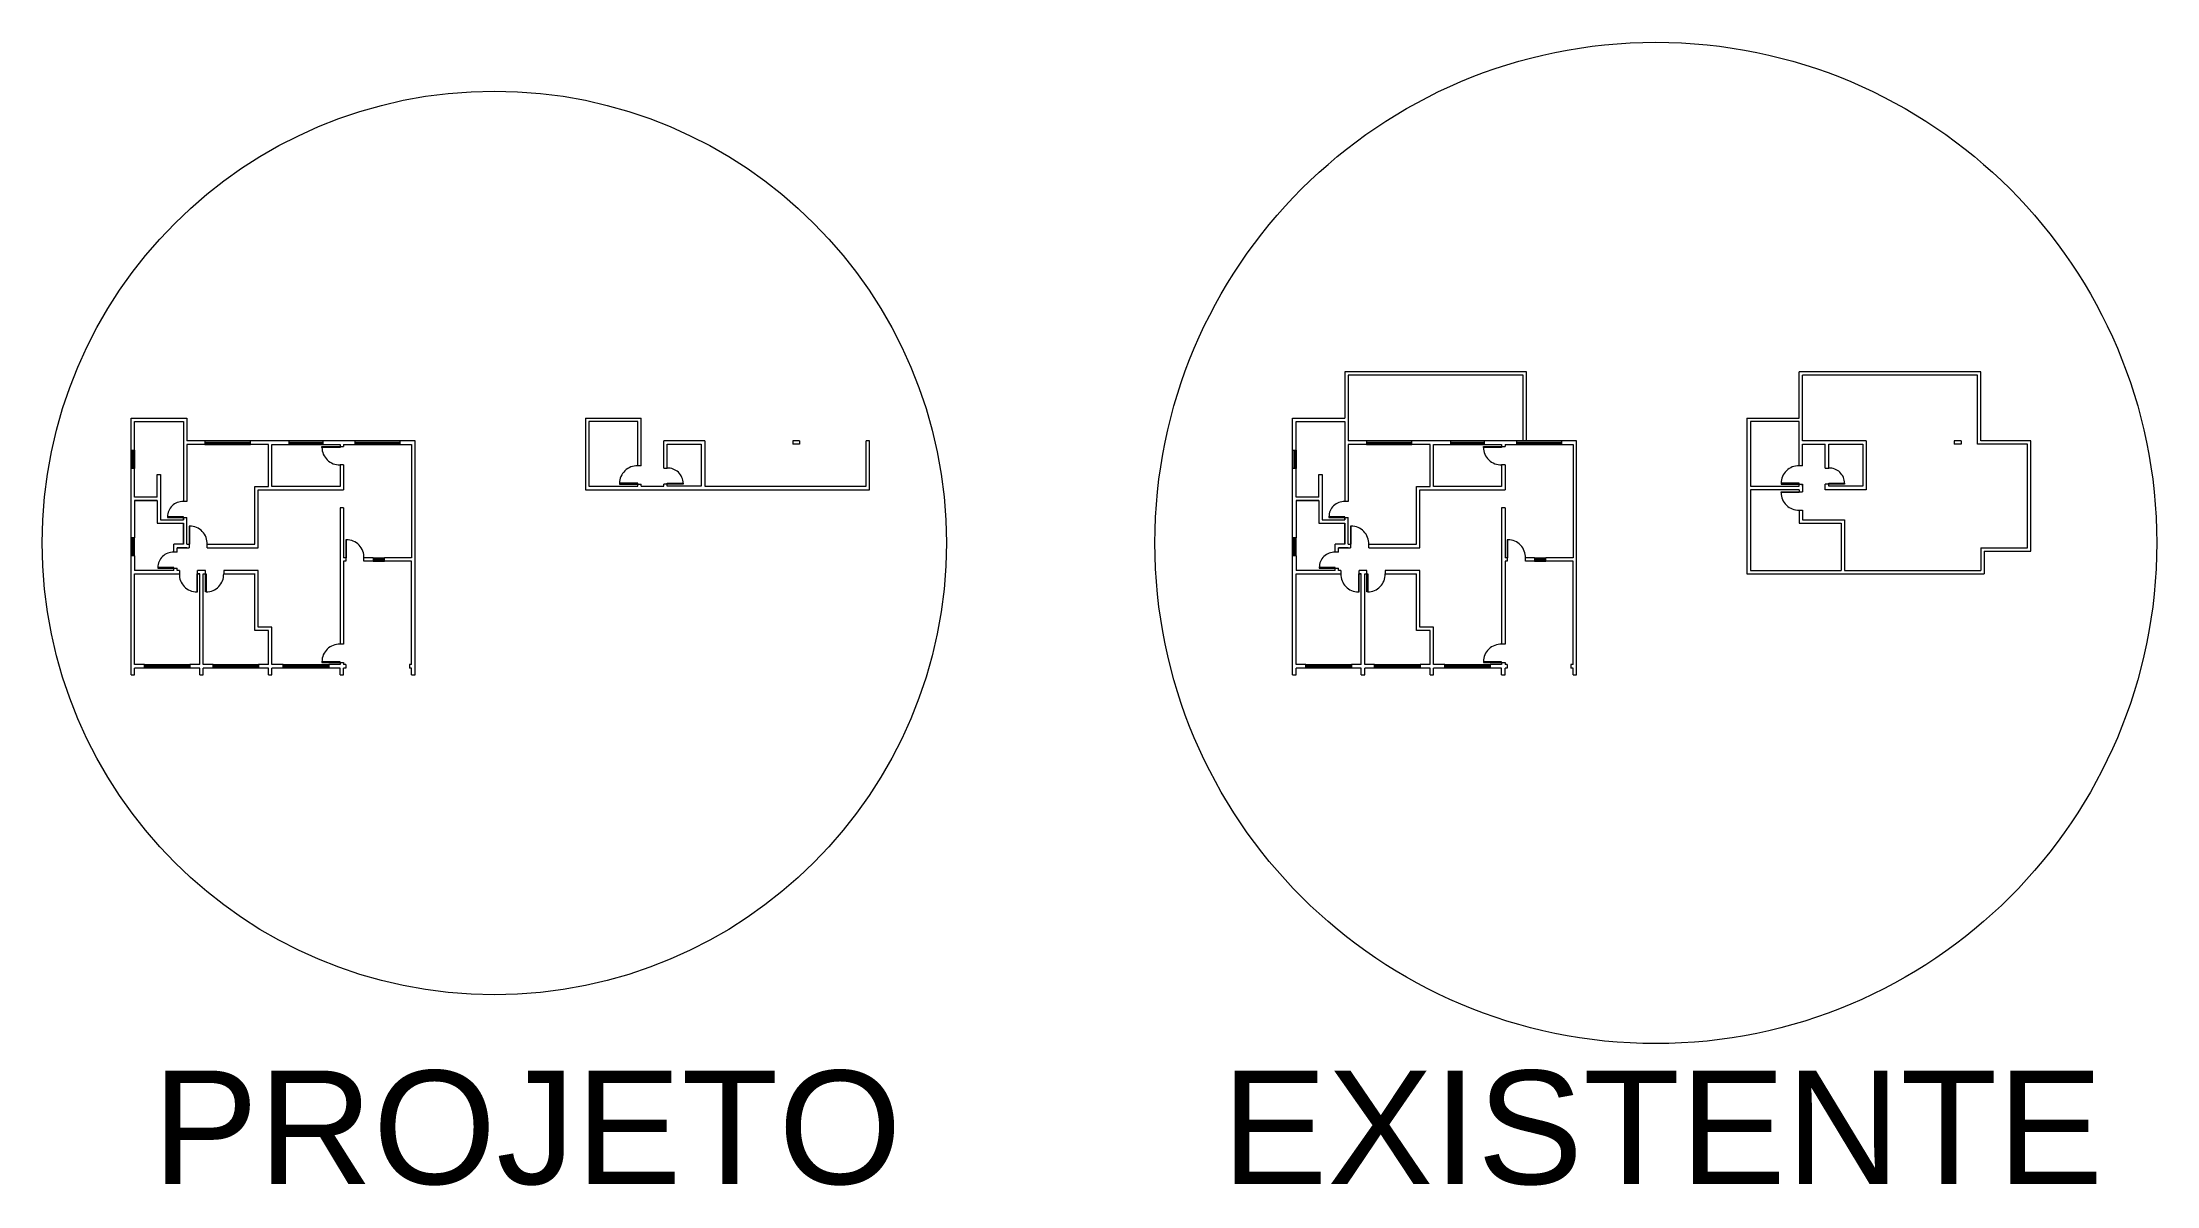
# Model space of a CAD drawing. Header units: millimetres. Extents: x 1206 to 2034, y 106 to 342.
# Drawn here: x 1533.5 to 1626.6, y 200.6 to 251 of the extents above; entities that cross this region are included whole.
import ezdxf

# ---------------------------------------------------------------- set-up
doc = ezdxf.new("R2010")
doc.units = ezdxf.units.MM
for name, color, linetype, lineweight in [('AR-ALVENARIA', 7, 'Continuous', 9), ('AR-ESQUADRIA', 4, 'Continuous', 5), ('AR-PENA_010', 10, 'Continuous', 9), ('AR-TXT', 174, 'Continuous', 0)]:
    doc.layers.add(name, color=color, linetype=linetype, lineweight=lineweight)
doc.styles.add('1000_TXT 1', font='arial.ttf', dxfattribs={"height": 5})

msp = doc.modelspace()

# ---------------------------------------------------------------- texts
at = {"layer": 'AR-TXT', "char_height": 5, "width": 50.80926, "attachment_point": 1, "style": '1000_TXT 1'}
for s, insert in [('PROJETO', (1538.3575, 205.6821)), ('EXISTENTE', (1585.4192, 205.6821))]:
    msp.add_mtext(s, dxfattribs=dict(at, insert=insert))

# ---------------------------------------------------------------- linework, layer by layer
at = {"layer": 'AR-ALVENARIA'}
for p, q in [((1590.8475, 236.4607), (1590.8475, 234.4157)), ((1598.8475, 236.4607), (1590.8475, 236.4607)), ((1598.8475, 233.4107), (1598.8475, 236.4607)), ((1610.8475, 234.4157), (1610.8475, 236.4607)), ((1618.8475, 236.4607), (1610.8475, 236.4607)), ((1618.8475, 233.4107), (1618.8475, 236.4607)), ((1590.9975, 236.3107), (1590.9975, 233.4107)), ((1598.6975, 236.3107), (1590.9975, 236.3107)), ((1598.6975, 233.4107), (1598.6975, 236.3107)), ((1610.9975, 233.4157), (1610.9975, 236.3107)), ((1618.6975, 236.3107), (1610.9975, 236.3107)), ((1618.6975, 233.2657), (1618.6975, 236.3107)), ((1537.4189, 234.4157), (1539.8689, 234.4157)), ((1537.4189, 233.0032), (1537.4189, 234.4157)), ((1537.5689, 234.2657), (1539.7189, 234.2657)), ((1537.5689, 233.0032), (1537.5689, 234.2657)), ((1539.7189, 234.2657), (1539.7189, 230.7407)), ((1539.8689, 234.4157), (1539.8689, 233.4107)), ((1557.4189, 234.4157), (1557.4189, 231.2657)), ((1557.4189, 234.4157), (1559.8689, 234.4157)), ((1557.5689, 234.2657), (1557.5689, 231.4157)), ((1559.7189, 234.2657), (1557.5689, 234.2657)), ((1559.7189, 232.3157), (1559.7189, 234.2657)), ((1559.8689, 232.3157), (1559.8689, 234.4157)), ((1588.5475, 233.0032), (1588.5475, 234.4157)), ((1588.5475, 234.4157), (1590.8475, 234.4157)), ((1588.6975, 233.0032), (1588.6975, 234.2657)), ((1588.6975, 234.2657), (1590.8475, 234.2657)), ((1590.8475, 234.2657), (1590.8475, 230.7407)), ((1608.5475, 234.4157), (1608.5475, 227.5607)), ((1608.5475, 234.4157), (1610.8475, 234.4157)), ((1608.6975, 234.2657), (1608.6975, 231.4157)), ((1610.8475, 234.2657), (1608.6975, 234.2657)), ((1610.8475, 232.3157), (1610.8475, 234.2657)), ((1537.4189, 233.0032), (1537.5689, 233.0032)), ((1540.6689, 233.4107), (1539.8689, 233.4107)), ((1540.6689, 233.2607), (1539.8689, 233.2607)), ((1539.8689, 233.2607), (1539.8689, 230.7407)), ((1540.6689, 233.4107), (1540.6689, 233.2607)), ((1542.6689, 233.2607), (1542.6689, 233.4107)), ((1544.3689, 233.4107), (1542.6689, 233.4107)), ((1543.4689, 233.2607), (1542.6689, 233.2607)), ((1543.4689, 231.4107), (1543.4689, 233.2607)), ((1543.6189, 231.4107), (1543.6189, 233.2607)), ((1543.6189, 233.2607), (1544.3689, 233.2607)), ((1544.3689, 233.4107), (1544.3689, 233.2607)), ((1545.8689, 233.2607), (1545.8689, 233.4107)), ((1547.2689, 233.4107), (1545.8689, 233.4107)), ((1545.8689, 233.2607), (1546.6189, 233.2607)), ((1546.6189, 233.2607), (1546.6189, 233.1607)), ((1546.6189, 233.1607), (1546.7689, 233.1607)), ((1546.7689, 233.2607), (1546.7689, 233.1607)), ((1546.7689, 233.2607), (1547.2689, 233.2607)), ((1547.2689, 233.4107), (1547.2689, 233.2607)), ((1549.9189, 233.4107), (1549.2689, 233.4107)), ((1549.2689, 233.2607), (1549.2689, 233.4107)), ((1549.2689, 233.2607), (1549.7689, 233.2607)), ((1549.7689, 233.2607), (1549.7689, 228.2607)), ((1549.9189, 223.1107), (1549.9189, 233.4107)), ((1560.8689, 232.2157), (1560.8689, 233.4157)), ((1562.6689, 233.4157), (1560.8689, 233.4157)), ((1561.0189, 233.2657), (1562.5189, 233.2657)), ((1561.0189, 232.2157), (1561.0189, 233.2657)), ((1562.5189, 233.2657), (1562.5189, 231.4157)), ((1562.6689, 233.4157), (1562.6689, 231.4157)), ((1566.5439, 233.4157), (1566.5439, 233.2657)), ((1566.8439, 233.4157), (1566.5439, 233.4157)), ((1566.8439, 233.2657), (1566.5439, 233.2657)), ((1566.8439, 233.4157), (1566.8439, 233.2657)), ((1569.7689, 231.4157), (1569.7689, 233.4157)), ((1569.9189, 233.4157), (1569.7689, 233.4157)), ((1569.9189, 231.2657), (1569.9189, 233.4157)), ((1588.5475, 233.0032), (1588.6975, 233.0032)), ((1591.7975, 233.4107), (1590.9975, 233.4107)), ((1591.7975, 233.2607), (1590.9975, 233.2607)), ((1590.9975, 233.2607), (1590.9975, 230.7407)), ((1591.7975, 233.4107), (1591.7975, 233.2607)), ((1595.4975, 233.4107), (1593.7975, 233.4107)), ((1593.7975, 233.2607), (1593.7975, 233.4107)), ((1594.5975, 233.2607), (1593.7975, 233.2607)), ((1594.5975, 231.4107), (1594.5975, 233.2607)), ((1594.7475, 231.4107), (1594.7475, 233.2607)), ((1594.7475, 233.2607), (1595.4975, 233.2607)), ((1595.4975, 233.4107), (1595.4975, 233.2607)), ((1598.3975, 233.4107), (1596.9975, 233.4107)), ((1596.9975, 233.2607), (1596.9975, 233.4107)), ((1596.9975, 233.2607), (1597.7475, 233.2607)), ((1597.7475, 233.2607), (1597.7475, 233.1607)), ((1597.7475, 233.1607), (1597.8975, 233.1607)), ((1597.8975, 233.2607), (1597.8975, 233.1607)), ((1597.8975, 233.2607), (1598.3975, 233.2607)), ((1598.3975, 233.4107), (1598.3975, 233.2607)), ((1601.0475, 233.4107), (1600.3975, 233.4107)), ((1600.3975, 233.2607), (1600.3975, 233.4107)), ((1600.3975, 233.2607), (1600.8975, 233.2607)), ((1600.8975, 233.2607), (1600.8975, 228.2607)), ((1601.0475, 223.1107), (1601.0475, 233.4107)), ((1613.7975, 233.4157), (1610.9975, 233.4157)), ((1610.9975, 232.3157), (1610.9975, 233.2657)), ((1610.9975, 233.2657), (1611.9975, 233.2657)), ((1611.9975, 232.2157), (1611.9975, 233.2657)), ((1612.1475, 232.2157), (1612.1475, 233.2657)), ((1612.1475, 233.2657), (1613.6475, 233.2657)), ((1613.6475, 233.2657), (1613.6475, 231.4157)), ((1613.7975, 233.4157), (1613.7975, 231.2657)), ((1617.9725, 233.4157), (1617.6725, 233.4157)), ((1617.6725, 233.4157), (1617.6725, 233.2657)), ((1617.9725, 233.2657), (1617.6725, 233.2657)), ((1617.9725, 233.4157), (1617.9725, 233.2657)), ((1620.8975, 233.2657), (1618.6975, 233.2657)), ((1621.0475, 233.4157), (1618.8475, 233.4157)), ((1620.8975, 228.7107), (1620.8975, 233.2657)), ((1621.0475, 228.5607), (1621.0475, 233.4157)), ((1537.5689, 232.2032), (1537.4189, 232.2032)), ((1537.4189, 229.1507), (1537.4189, 232.2032)), ((1537.5689, 230.9407), (1537.5689, 232.2032)), ((1538.5689, 230.9407), (1538.5689, 231.9407)), ((1538.5689, 231.9407), (1538.7189, 231.9407)), ((1538.7189, 231.9407), (1538.7189, 229.9407)), ((1546.7689, 232.3607), (1546.6189, 232.3607)), ((1546.6189, 232.3607), (1546.6189, 231.4107)), ((1546.7689, 232.3607), (1546.7689, 231.2607)), ((1559.8689, 232.3157), (1559.7189, 232.3157)), ((1560.8689, 232.2157), (1561.0189, 232.2157)), ((1588.5475, 229.1507), (1588.5475, 232.2032)), ((1588.6975, 232.2032), (1588.5475, 232.2032)), ((1588.6975, 230.9407), (1588.6975, 232.2032)), ((1589.6975, 230.9407), (1589.6975, 231.9407)), ((1589.6975, 231.9407), (1589.8475, 231.9407)), ((1589.8475, 231.9407), (1589.8475, 229.9407)), ((1597.7475, 232.3607), (1597.7475, 231.4107)), ((1597.8975, 232.3607), (1597.7475, 232.3607)), ((1597.8975, 232.3607), (1597.8975, 231.2607)), ((1610.9975, 232.3157), (1610.8475, 232.3157)), ((1611.9975, 232.2157), (1612.1475, 232.2157)), ((1538.5689, 230.9407), (1537.5689, 230.9407)), ((1542.8689, 228.8607), (1542.8689, 231.4107)), ((1542.8689, 231.4107), (1543.4689, 231.4107)), ((1543.0189, 228.7107), (1543.0189, 231.2607)), ((1543.0189, 231.2607), (1546.7689, 231.2607)), ((1546.6189, 231.4107), (1543.6189, 231.4107)), ((1557.4189, 231.2657), (1569.9189, 231.2657)), ((1557.5689, 231.4157), (1558.9564, 231.4157)), ((1557.5689, 231.4157), (1559.7189, 231.4157)), ((1559.7189, 231.4157), (1559.7189, 231.5157)), ((1559.7189, 231.5157), (1559.8689, 231.5157)), ((1559.8689, 231.4157), (1559.8689, 231.5157)), ((1559.8689, 231.4157), (1560.8689, 231.4157)), ((1560.8689, 231.4157), (1560.8689, 231.5157)), ((1561.0189, 231.5157), (1560.8689, 231.5157)), ((1561.0189, 231.4157), (1561.0189, 231.5157)), ((1561.0189, 231.4157), (1561.0189, 231.5157)), ((1562.5189, 231.4157), (1561.0189, 231.4157)), ((1562.6689, 231.4157), (1569.7689, 231.4157)), ((1589.6975, 230.9407), (1588.6975, 230.9407)), ((1593.9975, 228.8607), (1593.9975, 231.4107)), ((1593.9975, 231.4107), (1594.5975, 231.4107)), ((1594.1475, 228.7107), (1594.1475, 231.2607)), ((1594.1475, 231.2607), (1597.8975, 231.2607)), ((1597.7475, 231.4107), (1594.7475, 231.4107)), ((1608.6975, 231.4157), (1610.085, 231.4157)), ((1608.6975, 231.4157), (1610.8475, 231.4157)), ((1608.6975, 231.2657), (1608.6975, 227.7107)), ((1610.8475, 231.2657), (1608.6975, 231.2657)), ((1610.8475, 231.4157), (1610.8475, 231.5157)), ((1610.8475, 231.5157), (1610.9975, 231.5157)), ((1610.8475, 231.2657), (1610.8475, 231.1657)), ((1610.8475, 231.1657), (1610.9975, 231.1657)), ((1610.9975, 231.4157), (1610.9975, 231.5157)), ((1610.9975, 231.5157), (1610.9975, 231.1657)), ((1611.9975, 231.2657), (1611.9975, 231.5157)), ((1612.1475, 231.5157), (1611.9975, 231.5157)), ((1613.7975, 231.2657), (1611.9975, 231.2657)), ((1612.1475, 231.4157), (1612.1475, 231.5157)), ((1612.1475, 231.4157), (1612.1475, 231.5157)), ((1613.6475, 231.4157), (1612.1475, 231.4157)), ((1538.5689, 230.7907), (1537.5689, 230.7907)), ((1537.5689, 230.7907), (1537.5689, 229.1507)), ((1537.5689, 230.7907), (1538.5689, 230.7907)), ((1538.5689, 230.7907), (1538.5689, 229.7907)), ((1538.7189, 229.9407), (1539.7189, 229.9407)), ((1539.8689, 230.7407), (1539.7189, 230.7407)), ((1539.7189, 230.0407), (1539.7189, 229.9407)), ((1539.7189, 230.0407), (1539.8689, 230.0407)), ((1539.7189, 229.9407), (1539.7189, 230.0407)), ((1539.8689, 228.8607), (1539.8689, 230.0407)), ((1546.6189, 230.4607), (1546.6189, 224.4607)), ((1546.7689, 230.4607), (1546.6189, 230.4607)), ((1546.7689, 230.4607), (1546.7689, 228.2607)), ((1589.6975, 230.7907), (1588.6975, 230.7907)), ((1588.6975, 230.7907), (1588.6975, 229.1507)), ((1588.6975, 230.7907), (1589.6975, 230.7907)), ((1589.6975, 230.7907), (1589.6975, 229.7907)), ((1589.8475, 229.9407), (1590.8475, 229.9407)), ((1590.9975, 230.7407), (1590.8475, 230.7407)), ((1590.8475, 229.9407), (1590.8475, 230.0407)), ((1590.8475, 230.0407), (1590.8475, 229.9407)), ((1590.8475, 230.0407), (1590.9975, 230.0407)), ((1590.9975, 228.8607), (1590.9975, 230.0407)), ((1597.7475, 230.4607), (1597.7475, 224.4607)), ((1597.8975, 230.4607), (1597.7475, 230.4607)), ((1597.8975, 230.4607), (1597.8975, 228.2607)), ((1610.8475, 230.3657), (1610.9975, 230.3657)), ((1610.8475, 230.3657), (1610.8475, 229.7907)), ((1610.9975, 230.3657), (1610.9975, 229.9407)), ((1610.9975, 229.9407), (1612.8475, 229.9407)), ((1612.8475, 229.9407), (1612.8475, 227.7107)), ((1538.5689, 229.7907), (1539.7189, 229.7907)), ((1539.7189, 228.8607), (1539.7189, 229.7907)), ((1539.7189, 229.7907), (1539.7189, 228.8607)), ((1589.6975, 229.7907), (1590.8475, 229.7907)), ((1590.8475, 228.8607), (1590.8475, 229.7907)), ((1590.8475, 229.7907), (1590.8475, 228.8607)), ((1610.8475, 229.7907), (1612.6975, 229.7907)), ((1612.6975, 229.7907), (1612.6975, 227.7107)), ((1537.4189, 223.1107), (1537.4189, 228.3507)), ((1537.5689, 228.3507), (1537.5689, 227.7107)), ((1539.7189, 228.8607), (1539.2939, 228.8607)), ((1539.2939, 228.5107), (1539.2939, 228.8607)), ((1539.4439, 228.5107), (1539.2939, 228.5107)), ((1539.8689, 228.7107), (1539.4439, 228.7107)), ((1539.4439, 228.5107), (1539.4439, 228.7107)), ((1539.4439, 228.7107), (1539.8689, 228.7107)), ((1539.8689, 228.8607), (1539.9689, 228.8607)), ((1539.8689, 228.7107), (1539.9689, 228.7107)), ((1539.9689, 228.8607), (1539.9689, 228.7107)), ((1540.7689, 228.7107), (1540.7689, 228.8607)), ((1540.7689, 228.8607), (1542.8689, 228.8607)), ((1540.7689, 228.7107), (1543.0189, 228.7107)), ((1546.8689, 228.2607), (1546.7689, 228.2607)), ((1546.7689, 228.1107), (1546.7689, 224.4607)), ((1546.8689, 228.1107), (1546.7689, 228.1107)), ((1546.8689, 228.2607), (1546.8689, 228.1107)), ((1547.6689, 228.1107), (1547.6689, 228.2607)), ((1548.0689, 228.2607), (1547.6689, 228.2607)), ((1548.0689, 228.1107), (1547.6689, 228.1107)), ((1548.0689, 228.2607), (1548.0689, 228.1107)), ((1549.7689, 228.2607), (1548.5689, 228.2607)), ((1548.5689, 228.1107), (1548.5689, 228.2607)), ((1549.7689, 228.1107), (1548.5689, 228.1107)), ((1549.7689, 223.5607), (1549.7689, 228.1107)), ((1588.5475, 223.1107), (1588.5475, 228.3507)), ((1588.6975, 228.3507), (1588.6975, 227.7107)), ((1590.4225, 228.5107), (1590.4225, 228.8607)), ((1590.8475, 228.8607), (1590.4225, 228.8607)), ((1590.5725, 228.5107), (1590.4225, 228.5107)), ((1590.5725, 228.5107), (1590.5725, 228.7107)), ((1590.9975, 228.7107), (1590.5725, 228.7107)), ((1590.5725, 228.7107), (1590.9975, 228.7107)), ((1590.9975, 228.8607), (1591.0975, 228.8607)), ((1590.9975, 228.7107), (1591.0975, 228.7107)), ((1591.0975, 228.8607), (1591.0975, 228.7107)), ((1591.8975, 228.8607), (1593.9975, 228.8607)), ((1591.8975, 228.7107), (1591.8975, 228.8607)), ((1591.8975, 228.7107), (1594.1475, 228.7107)), ((1597.9975, 228.2607), (1597.8975, 228.2607)), ((1597.9975, 228.1107), (1597.8975, 228.1107)), ((1597.8975, 228.1107), (1597.8975, 224.4607)), ((1597.9975, 228.2607), (1597.9975, 228.1107)), ((1599.1975, 228.2607), (1598.7975, 228.2607)), ((1598.7975, 228.1107), (1598.7975, 228.2607)), ((1599.1975, 228.1107), (1598.7975, 228.1107)), ((1599.1975, 228.2607), (1599.1975, 228.1107)), ((1600.8975, 228.2607), (1599.6975, 228.2607)), ((1599.6975, 228.1107), (1599.6975, 228.2607)), ((1600.8975, 228.1107), (1599.6975, 228.1107)), ((1600.8975, 223.5607), (1600.8975, 228.1107)), ((1618.8475, 228.7107), (1620.8975, 228.7107)), ((1618.8475, 228.7107), (1618.8475, 227.7107)), ((1618.9975, 228.5607), (1621.0475, 228.5607)), ((1618.9975, 228.5607), (1618.9975, 227.5607)), ((1539.2939, 227.7107), (1537.5689, 227.7107)), ((1537.5689, 223.5607), (1537.5689, 227.5607)), ((1537.5689, 227.5607), (1539.5439, 227.5607)), ((1539.2939, 227.7107), (1539.2939, 227.8107)), ((1539.2939, 227.8107), (1539.4439, 227.8107)), ((1539.4439, 227.7107), (1539.4439, 227.8107)), ((1539.5439, 227.7107), (1539.4439, 227.7107)), ((1539.5439, 227.7107), (1539.5439, 227.5607)), ((1540.3439, 227.5607), (1540.3439, 227.7107)), ((1540.6939, 227.7107), (1540.3439, 227.7107)), ((1540.4439, 227.5607), (1540.3439, 227.5607)), ((1540.3439, 227.5607), (1540.4439, 227.5607)), ((1540.4439, 223.5607), (1540.4439, 227.5607)), ((1540.5939, 223.5607), (1540.5939, 227.5607)), ((1540.5939, 227.5607), (1540.6939, 227.5607)), ((1540.5939, 227.5607), (1540.6939, 227.5607)), ((1540.6939, 227.5607), (1540.6939, 227.7107)), ((1543.0189, 227.7107), (1541.4939, 227.7107)), ((1541.4939, 227.7107), (1541.4939, 227.5607)), ((1541.4939, 227.5607), (1542.8739, 227.5607)), ((1542.8689, 225.0607), (1542.8689, 227.5607)), ((1543.0189, 225.2107), (1543.0189, 227.7107)), ((1590.4225, 227.7107), (1588.6975, 227.7107)), ((1588.6975, 223.5607), (1588.6975, 227.5607)), ((1588.6975, 227.5607), (1590.6725, 227.5607)), ((1590.4225, 227.7107), (1590.4225, 227.8107)), ((1590.4225, 227.8107), (1590.5725, 227.8107)), ((1590.5725, 227.7107), (1590.5725, 227.8107)), ((1590.6725, 227.7107), (1590.5725, 227.7107)), ((1590.6725, 227.7107), (1590.6725, 227.5607)), ((1591.8225, 227.7107), (1591.4725, 227.7107)), ((1591.4725, 227.5607), (1591.4725, 227.7107)), ((1591.4725, 227.5607), (1591.5725, 227.5607)), ((1591.5725, 227.5607), (1591.4725, 227.5607)), ((1591.5725, 223.5607), (1591.5725, 227.5607)), ((1591.7225, 223.5607), (1591.7225, 227.5607)), ((1591.7225, 227.5607), (1591.8225, 227.5607)), ((1591.7225, 227.5607), (1591.8225, 227.5607)), ((1591.8225, 227.5607), (1591.8225, 227.7107)), ((1594.1475, 227.7107), (1592.6225, 227.7107)), ((1592.6225, 227.7107), (1592.6225, 227.5607)), ((1592.6225, 227.5607), (1594.0025, 227.5607)), ((1593.9975, 225.0607), (1593.9975, 227.5607)), ((1594.1475, 225.2107), (1594.1475, 227.7107)), ((1608.5475, 227.5607), (1618.9975, 227.5607)), ((1608.6975, 227.7107), (1612.6975, 227.7107)), ((1612.8475, 227.7107), (1618.8475, 227.7107)), ((1543.4689, 225.0607), (1542.8689, 225.0607)), ((1543.6189, 225.2107), (1543.0189, 225.2107)), ((1543.4689, 223.5607), (1543.4689, 225.0607)), ((1543.6189, 223.5607), (1543.6189, 225.2107)), ((1546.7689, 224.4607), (1546.6189, 224.4607)), ((1594.5975, 225.0607), (1593.9975, 225.0607)), ((1594.7475, 225.2107), (1594.1475, 225.2107)), ((1594.5975, 223.5607), (1594.5975, 225.0607)), ((1594.7475, 223.5607), (1594.7475, 225.2107)), ((1597.8975, 224.4607), (1597.7475, 224.4607)), ((1538.0064, 223.5607), (1537.5689, 223.5607)), ((1537.5689, 223.1107), (1537.5689, 223.4107)), ((1538.0064, 223.4107), (1537.5689, 223.4107)), ((1538.0064, 223.4107), (1538.0064, 223.5607)), ((1540.4439, 223.5607), (1540.0064, 223.5607)), ((1540.0064, 223.5607), (1540.0064, 223.4107)), ((1540.4439, 223.4107), (1540.0064, 223.4107)), ((1540.4439, 223.1107), (1540.4439, 223.4107)), ((1541.0314, 223.5607), (1540.5939, 223.5607)), ((1540.5939, 223.1107), (1540.5939, 223.4107)), ((1541.0314, 223.4107), (1540.5939, 223.4107)), ((1541.0314, 223.4107), (1541.0314, 223.5607)), ((1543.4689, 223.5607), (1543.0314, 223.5607)), ((1543.0314, 223.5607), (1543.0314, 223.4107)), ((1543.4689, 223.4107), (1543.0314, 223.4107)), ((1543.4689, 223.1107), (1543.4689, 223.4107)), ((1544.1189, 223.5607), (1543.6189, 223.5607)), ((1543.6189, 223.1107), (1543.6189, 223.4107)), ((1544.1189, 223.4107), (1543.6189, 223.4107)), ((1544.1189, 223.4107), (1544.1189, 223.5607)), ((1546.6189, 223.5607), (1546.1189, 223.5607)), ((1546.1189, 223.5607), (1546.1189, 223.4107)), ((1546.6189, 223.4107), (1546.1189, 223.4107)), ((1546.6189, 223.6607), (1546.7689, 223.6607)), ((1546.6189, 223.6607), (1546.6189, 223.5607)), ((1546.6189, 223.1107), (1546.6189, 223.4107)), ((1546.7689, 223.6607), (1546.7689, 223.5607)), ((1546.8689, 223.5607), (1546.7689, 223.5607)), ((1546.7689, 223.1107), (1546.7689, 223.4107)), ((1546.8689, 223.4107), (1546.7689, 223.4107)), ((1546.8689, 223.5607), (1546.8689, 223.4107)), ((1549.7689, 223.5607), (1549.6689, 223.5607)), ((1549.6689, 223.5607), (1549.6689, 223.4107)), ((1549.7689, 223.4107), (1549.6689, 223.4107)), ((1549.7689, 223.1107), (1549.7689, 223.4107)), ((1589.135, 223.5607), (1588.6975, 223.5607)), ((1589.135, 223.4107), (1588.6975, 223.4107)), ((1588.6975, 223.1107), (1588.6975, 223.4107)), ((1589.135, 223.4107), (1589.135, 223.5607)), ((1591.5725, 223.5607), (1591.135, 223.5607)), ((1591.135, 223.5607), (1591.135, 223.4107)), ((1591.5725, 223.4107), (1591.135, 223.4107)), ((1591.5725, 223.1107), (1591.5725, 223.4107)), ((1592.16, 223.5607), (1591.7225, 223.5607)), ((1592.16, 223.4107), (1591.7225, 223.4107)), ((1591.7225, 223.1107), (1591.7225, 223.4107)), ((1592.16, 223.4107), (1592.16, 223.5607)), ((1594.5975, 223.5607), (1594.16, 223.5607)), ((1594.16, 223.5607), (1594.16, 223.4107)), ((1594.5975, 223.4107), (1594.16, 223.4107)), ((1594.5975, 223.1107), (1594.5975, 223.4107)), ((1595.2475, 223.5607), (1594.7475, 223.5607)), ((1595.2475, 223.4107), (1594.7475, 223.4107)), ((1594.7475, 223.1107), (1594.7475, 223.4107)), ((1595.2475, 223.4107), (1595.2475, 223.5607)), ((1597.7475, 223.5607), (1597.2475, 223.5607)), ((1597.2475, 223.5607), (1597.2475, 223.4107)), ((1597.7475, 223.4107), (1597.2475, 223.4107)), ((1597.7475, 223.6607), (1597.7475, 223.5607)), ((1597.7475, 223.6607), (1597.8975, 223.6607)), ((1597.7475, 223.1107), (1597.7475, 223.4107)), ((1597.8975, 223.6607), (1597.8975, 223.5607)), ((1597.9975, 223.5607), (1597.8975, 223.5607)), ((1597.9975, 223.4107), (1597.8975, 223.4107)), ((1597.8975, 223.1107), (1597.8975, 223.4107)), ((1597.9975, 223.5607), (1597.9975, 223.4107)), ((1600.8975, 223.5607), (1600.7975, 223.5607)), ((1600.7975, 223.5607), (1600.7975, 223.4107)), ((1600.8975, 223.4107), (1600.7975, 223.4107)), ((1600.8975, 223.1107), (1600.8975, 223.4107)), ((1537.4189, 223.1107), (1537.5689, 223.1107)), ((1540.4439, 223.1107), (1540.5939, 223.1107)), ((1543.4689, 223.1107), (1543.6189, 223.1107)), ((1546.6189, 223.1107), (1546.7689, 223.1107)), ((1549.7689, 223.1107), (1549.9189, 223.1107)), ((1588.5475, 223.1107), (1588.6975, 223.1107)), ((1591.5725, 223.1107), (1591.7225, 223.1107)), ((1594.5975, 223.1107), (1594.7475, 223.1107)), ((1597.7475, 223.1107), (1597.8975, 223.1107)), ((1600.8975, 223.1107), (1601.0475, 223.1107))]:
    msp.add_line(p, q, dxfattribs=at)
at = {"layer": 'AR-ESQUADRIA'}
for p, q in [((1537.4189, 232.2032), (1537.4189, 233.0032)), ((1537.4689, 233.0032), (1537.4689, 232.2032)), ((1537.5189, 233.0032), (1537.5189, 232.2032)), ((1537.5689, 233.0032), (1537.5689, 232.2032)), ((1542.6689, 233.4107), (1540.6689, 233.4107)), ((1540.6689, 233.3607), (1542.6689, 233.3607)), ((1540.6689, 233.3107), (1542.6689, 233.3107)), ((1540.6689, 233.2607), (1542.6689, 233.2607)), ((1545.8689, 233.4107), (1544.3689, 233.4107)), ((1544.3689, 233.3607), (1545.8689, 233.3607)), ((1544.3689, 233.3107), (1545.8689, 233.3107)), ((1544.3689, 233.2607), (1545.8689, 233.2607)), ((1549.2689, 233.4107), (1547.2689, 233.4107)), ((1547.2689, 233.3607), (1549.2689, 233.3607)), ((1547.2689, 233.3107), (1549.2689, 233.3107)), ((1547.2689, 233.2607), (1549.2689, 233.2607)), ((1588.5475, 232.2032), (1588.5475, 233.0032)), ((1588.5975, 233.0032), (1588.5975, 232.2032)), ((1588.6475, 233.0032), (1588.6475, 232.2032)), ((1588.6975, 233.0032), (1588.6975, 232.2032)), ((1593.7975, 233.4107), (1591.7975, 233.4107)), ((1591.7975, 233.3607), (1593.7975, 233.3607)), ((1591.7975, 233.3107), (1593.7975, 233.3107)), ((1591.7975, 233.2607), (1593.7975, 233.2607)), ((1596.9975, 233.4107), (1595.4975, 233.4107)), ((1595.4975, 233.3607), (1596.9975, 233.3607)), ((1595.4975, 233.3107), (1596.9975, 233.3107)), ((1595.4975, 233.2607), (1596.9975, 233.2607)), ((1600.3975, 233.4107), (1598.3975, 233.4107)), ((1598.3975, 233.3607), (1600.3975, 233.3607)), ((1598.3975, 233.3107), (1600.3975, 233.3107)), ((1598.3975, 233.2607), (1600.3975, 233.2607)), ((1537.5689, 229.1507), (1537.4189, 229.1507)), ((1537.4189, 228.3507), (1537.4189, 229.1507)), ((1537.4689, 228.3507), (1537.4689, 229.1507)), ((1537.5189, 228.3507), (1537.5189, 229.1507)), ((1537.5689, 228.3507), (1537.5689, 229.1507)), ((1588.6975, 229.1507), (1588.5475, 229.1507)), ((1588.5475, 228.3507), (1588.5475, 229.1507)), ((1588.5975, 228.3507), (1588.5975, 229.1507)), ((1588.6475, 228.3507), (1588.6475, 229.1507)), ((1588.6975, 228.3507), (1588.6975, 229.1507)), ((1537.5689, 228.3507), (1537.4189, 228.3507)), ((1548.0689, 228.2607), (1548.5689, 228.2607)), ((1548.0689, 228.2107), (1548.5689, 228.2107)), ((1548.0689, 228.1607), (1548.5689, 228.1607)), ((1548.0689, 228.1107), (1548.5689, 228.1107)), ((1588.6975, 228.3507), (1588.5475, 228.3507)), ((1599.1975, 228.2607), (1599.6975, 228.2607)), ((1599.1975, 228.2107), (1599.6975, 228.2107)), ((1599.1975, 228.1607), (1599.6975, 228.1607)), ((1599.1975, 228.1107), (1599.6975, 228.1107)), ((1538.0064, 223.5607), (1540.0064, 223.5607)), ((1538.0064, 223.5107), (1540.0064, 223.5107)), ((1538.0064, 223.4607), (1540.0064, 223.4607)), ((1540.0064, 223.4107), (1538.0064, 223.4107)), ((1541.0314, 223.5607), (1543.0314, 223.5607)), ((1541.0314, 223.5107), (1543.0314, 223.5107)), ((1541.0314, 223.4607), (1543.0314, 223.4607)), ((1543.0314, 223.4107), (1541.0314, 223.4107)), ((1544.1189, 223.5607), (1546.1189, 223.5607)), ((1544.1189, 223.5107), (1546.1189, 223.5107)), ((1544.1189, 223.4607), (1546.1189, 223.4607)), ((1546.1189, 223.4107), (1544.1189, 223.4107)), ((1589.135, 223.5607), (1591.135, 223.5607)), ((1589.135, 223.5107), (1591.135, 223.5107)), ((1589.135, 223.4607), (1591.135, 223.4607)), ((1591.135, 223.4107), (1589.135, 223.4107)), ((1592.16, 223.5607), (1594.16, 223.5607)), ((1592.16, 223.5107), (1594.16, 223.5107)), ((1592.16, 223.4607), (1594.16, 223.4607)), ((1594.16, 223.4107), (1592.16, 223.4107)), ((1595.2475, 223.5607), (1597.2475, 223.5607)), ((1595.2475, 223.5107), (1597.2475, 223.5107)), ((1595.2475, 223.4607), (1597.2475, 223.4607)), ((1597.2475, 223.4107), (1595.2475, 223.4107))]:
    msp.add_line(p, q, dxfattribs=at)
for points in [[(1545.8189, 233.1307), (1545.8189, 233.1607), (1546.6189, 233.1607), (1546.6189, 233.1307)], [(1596.9475, 233.1307), (1596.9475, 233.1607), (1597.7475, 233.1607), (1597.7475, 233.1307)], [(1558.9189, 231.5457), (1558.9189, 231.5157), (1559.7189, 231.5157), (1559.7189, 231.5457)], [(1561.0189, 231.5457), (1561.7189, 231.5457), (1561.7189, 231.5157), (1561.0189, 231.5157)], [(1610.0475, 231.5457), (1610.0475, 231.5157), (1610.8475, 231.5157), (1610.8475, 231.5457)], [(1610.0475, 231.1357), (1610.0475, 231.1657), (1610.8475, 231.1657), (1610.8475, 231.1357)], [(1612.1475, 231.5457), (1612.8475, 231.5457), (1612.8475, 231.5157), (1612.1475, 231.5157)], [(1539.7189, 230.0707), (1539.0189, 230.0707), (1539.0189, 230.0407), (1539.7189, 230.0407)], [(1590.8475, 230.0707), (1590.1475, 230.0707), (1590.1475, 230.0407), (1590.8475, 230.0407)], [(1539.9989, 229.6607), (1539.9689, 229.6607), (1539.9689, 228.8607), (1539.9989, 228.8607)], [(1546.8989, 229.0607), (1546.8689, 229.0607), (1546.8689, 228.2607), (1546.8989, 228.2607)], [(1591.1275, 229.6607), (1591.0975, 229.6607), (1591.0975, 228.8607), (1591.1275, 228.8607)], [(1598.0275, 229.0607), (1597.9975, 229.0607), (1597.9975, 228.2607), (1598.0275, 228.2607)], [(1539.2939, 227.8407), (1538.5939, 227.8407), (1538.5939, 227.8107), (1539.2939, 227.8107)], [(1540.3139, 226.7607), (1540.3439, 226.7607), (1540.3439, 227.5607), (1540.3139, 227.5607)], [(1540.7239, 226.7607), (1540.6939, 226.7607), (1540.6939, 227.5607), (1540.7239, 227.5607)], [(1590.4225, 227.8407), (1589.7225, 227.8407), (1589.7225, 227.8107), (1590.4225, 227.8107)], [(1591.4425, 226.7607), (1591.4725, 226.7607), (1591.4725, 227.5607), (1591.4425, 227.5607)], [(1591.8525, 226.7607), (1591.8225, 226.7607), (1591.8225, 227.5607), (1591.8525, 227.5607)], [(1545.8189, 223.6907), (1545.8189, 223.6607), (1546.6189, 223.6607), (1546.6189, 223.6907)], [(1596.9475, 223.6907), (1596.9475, 223.6607), (1597.7475, 223.6607), (1597.7475, 223.6907)]]:
    msp.add_lwpolyline(points, close=True, dxfattribs=at)
for centre, radius, start, end in [((1546.5895, 233.1307), 0.7706, 180, 272.189381), ((1597.7181, 233.1307), 0.7706, 180, 272.189381), ((1559.6895, 231.5457), 0.7706, 87.810619, 180), ((1561.0483, 231.5457), 0.6706, 0, 92.508903), ((1610.8181, 231.5457), 0.7706, 87.810619, 180), ((1612.1769, 231.5457), 0.6706, 0, 92.508903), ((1610.8181, 231.1357), 0.7706, 180, 272.189381), ((1539.6896, 230.0707), 0.6706, 87.491097, 180), ((1590.8182, 230.0707), 0.6706, 87.491097, 180), ((1539.9989, 228.8901), 0.7706, 357.810619, 90), ((1546.8989, 228.2901), 0.7706, 357.810619, 90), ((1591.1275, 228.8901), 0.7706, 357.810619, 90), ((1598.0275, 228.2901), 0.7706, 357.810619, 90), ((1539.2646, 227.8407), 0.6706, 87.491097, 180), ((1590.3932, 227.8407), 0.6706, 87.491097, 180), ((1540.3139, 227.5312), 0.7706, 177.810619, 270), ((1540.7239, 227.5312), 0.7706, 270, 2.189381), ((1591.4425, 227.5312), 0.7706, 177.810619, 270), ((1591.8525, 227.5312), 0.7706, 270, 2.189381), ((1546.5895, 223.6907), 0.7706, 87.810619, 180), ((1597.7181, 223.6907), 0.7706, 87.810619, 180)]:
    msp.add_arc(centre, radius, start, end, dxfattribs=at)
at = {"layer": 'AR-PENA_010'}
for centre, radius in [((1604.536, 228.9208), 22.0497), ((1553.4074, 228.9208), 19.8984)]:
    msp.add_circle(centre, radius, dxfattribs=at)

msp.set_redraw_order([(e.dxf.handle, doc.entitydb.next_handle()) for e in msp.query("TEXT MTEXT ATTDEF DIMENSION ARC_DIMENSION")])  # texts and dimensions are drawn at this point

doc.saveas('drawing.dxf')
